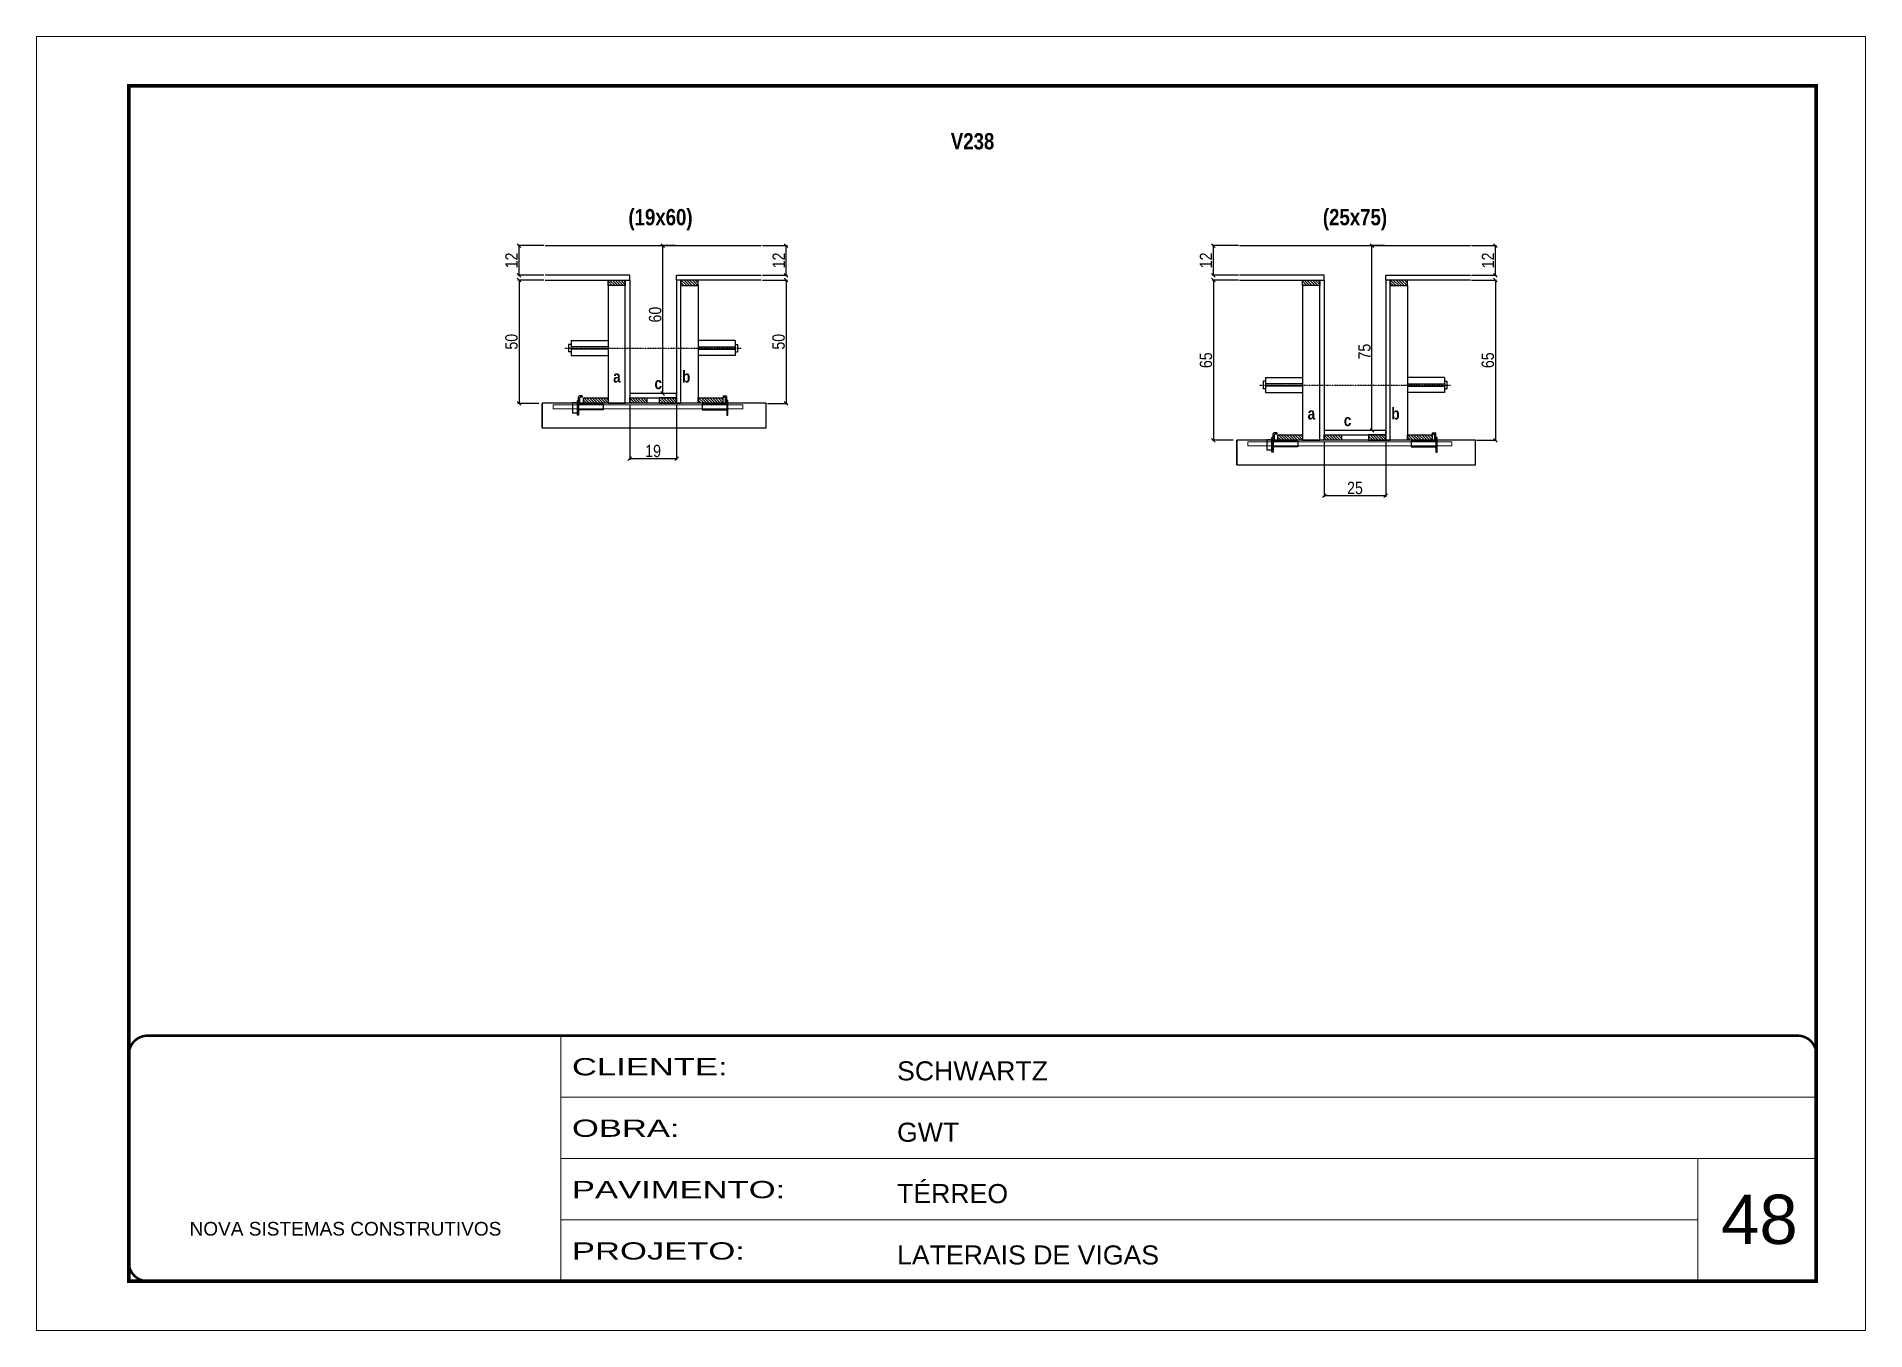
# Model space of a CAD drawing. Extents: x 2603 to 22413, y 1253 to 30260.
# Drawn here: x 7358 to 8843, y 16185 to 17235 of the extents above; entities that cross this region are included whole.
import ezdxf

# ---------------------------------------------------------------- set-up
doc = ezdxf.new("R2010")
doc.units = 0
for name, pattern in [('CONTINUO', [0]), ('DASHED', [0.75, 0.5, -0.25]), ('HIDDEN', [0.375, 0.25, -0.125])]:
    doc.linetypes.add(name, pattern=pattern)
for name, color, linetype in [('barrote', 251, 'Continuous'), ('COTA', 241, 'Continuous'), ('detalhes', 4, 'Continuous'), ('NOMENCLATURA', 7, 'Continuous'), ('Painéis', 200, 'Continuous'), ('presilha', 1, 'Continuous'), ('SARR_2.2x10', 60, 'Continuous'), ('SARR_2.2x7', 40, 'Continuous'), ('SARR_3.5x7', 81, 'Continuous'), ('TENSOR', 3, 'Continuous')]:
    doc.layers.add(name, color=color, linetype=linetype)
for name, color, linetype, lineweight in [('CARIMBO', 255, 'Continuous', 9), ('CONCRETO', 251, 'Continuous', 25), ('Folhas', 255, 'Continuous', 9), ('SARRAFO DE PRESSAO', 251, 'DASHED', 9), ('SCO-___-LAJ', 2, 'Continuous', 0)]:
    doc.layers.add(name, color=color, linetype=linetype, lineweight=lineweight)
doc.styles.add('ARIAL', font='arial.ttf')
doc.styles.add('COTA TECNICA 2X', font='techl___.ttf', dxfattribs={"height": 10})
doc.styles.add('TECNICA', font='techb___.ttf', dxfattribs={"height": 10})
doc.styles.add('Tecnologia', font='')
doc.styles.get('Tecnologia').set_extended_font_data('Forgotten Futurist')
doc.dimstyles.new('SECAO', dxfattribs={"dimscale": 0.333333, "dimtxt": 5, "dimasz": 9, "dimexe": 3, "dimexo": 3, "dimgap": 3, "dimtad": 1, "dimdec": 1, "dimlfac": 0.5, "dimzin": 12, "dimdsep": 46, "dimtxsty": 'COTA TECNICA 2X', "dimblk1": 'OBLIQUE', "dimblk2": 'OBLIQUE', "dimsah": 1, "dimcen": 0.9, "dimclrd": 4, "dimclre": 4, "dimclrt": 240, "dimadec": 1, "dimazin": 3, "dimtfac": 1, "dimtdec": 1, "dimtmove": 0, "dimatfit": 3, "dimfxl": 1, "dimtolj": 1, "dimtzin": 12, "dimarcsym": 0})

msp = doc.modelspace()

# ---------------------------------------------------------------- texts
at = {"layer": 'CARIMBO', "style": 'ARIAL'}
msp.add_text('48', height=40, dxfattribs=at).set_placement((8725.83, 16254.99))
at = {"layer": 'detalhes', "style": 'TECNICA'}
for s, p in [('a', (7826.1, 16954.12)), ('b', (7882.08, 16954.11)), ('c', (7859.71, 16948.7)), ('a', (8390.01, 16924.12)), ('b', (8457.99, 16924.11)), ('c', (8419.44, 16918.7))]:
    msp.add_text(s, height=9.6, dxfattribs=at).set_placement(p)
at = {"layer": 'NOMENCLATURA', "char_height": 13.2, "attachment_point": 2, "style": 'TECNICA'}
for s, insert in [('V238', (8117.97, 17156.51)), ('\\P(19x60)', (7864.58, 17116.92)), ('\\P(25x75)', (8428.49, 17116.92))]:
    msp.add_mtext_dynamic_manual_height_columns(s, width=300.2766, gutter_width=1, heights=[0], dxfattribs=dict(at, insert=insert))

# ---------------------------------------------------------------- blocks, each defined once
blk = doc.blocks.new('9999999999')
at = {"color": 30, "linetype": 'CONTINUO'}
for p, q in [((98564.6, 34230.2), (98564.6, 34429.4)), ((98564.6, 34379.6), (99584, 34379.6)), ((98564.6, 34329.8), (99488, 34329.8)), ((99584, 34329.8), (99488, 34329.8)), ((99488, 34329.8), (99488, 34230.2)), ((98564.6, 34280), (99488, 34280))]:
    blk.add_line(p, q, dxfattribs=at)
at = {"color": 30, "linetype": 'CONTINUO', "const_width": 2}
blk.add_lwpolyline([(99584, 34230.2), (99584, 34414.4, 0.414214), (99569, 34429.4), (98229, 34429.4, 0.414214), (98214, 34414.4), (98214, 34245.2, 0.414214), (98229, 34230.2), (99584, 34230.2)], format="xyb", dxfattribs=at)
at = {"layer": 'Folhas'}
blk.add_lwpolyline([(98139, 34190.2), (99624, 34190.2), (99624, 35240.2), (98139, 35240.2)], close=True, dxfattribs=at)
at = {"layer": 'Folhas', "color": 30, "const_width": 3}
blk.add_lwpolyline([(98214, 34230.2), (99584, 34230.2), (99584, 35200.2), (98214, 35200.2)], close=True, dxfattribs=at)
at = {"color": 7, "linetype": 'Continuous', "ltscale": 5, "style": 'ARIAL'}
for s, height, p in [('SCHWARTZ', 15.48, (98837.7, 34393.1)), ('GWT', 15.48, (98837.7, 34343.3)), ('TÉRREO', 15.48, (98837.7, 34293.5)), ('NOVA SISTEMAS CONSTRUTIVOS', 11.059, (98263.2, 34267.2)), ('LATERAIS DE VIGAS', 15.483, (98837.7, 34243.7))]:
    blk.add_text(s, height=height, dxfattribs=at).set_placement(p)
at = {"layer": 'Folhas', "color": 7, "style": 'Tecnologia', "width": 1.5}
for s, p in [('CLIENTE:', (98573.7, 34397.2)), ('OBRA:', (98573.7, 34347.3)), ('PAVIMENTO:', (98573.7, 34297.5)), ('PROJETO:', (98573.7, 34247.7))]:
    blk.add_text(s, height=14, dxfattribs=at).set_placement(p)
blk = doc.blocks.new('PRESILHA METÁLICA 1')
at = {"layer": 'presilha'}
for p, q in [((0, 13), (6, 13)), ((0, 13), (0, 0)), ((6, 0), (0, 0)), ((6, 15.5), (7.5, 15.5)), ((6, -2.5), (6, 15.5)), ((6, 13), (6, 0)), ((7.5, 10.6), (7.5, 19.9)), ((7.5, 15.5), (7.5, -2.5)), ((37.5, 4.1), (7.5, 4.1)), ((12, 21), (8.6, 21)), ((9, 11.6), (9, 18.9)), ((12, 19.5), (9.6, 19.5)), ((37.5, 11), (9.6, 11)), ((12, 21), (12, 19.5)), ((37.5, 11), (37.5, 4.1)), ((7.5, -2.5), (6, -2.5))]:
    blk.add_line(p, q, dxfattribs=at)
for centre, radius, start, end in [((8.6, 19.9), 1.14, 90, 180), ((9.6, 18.9), 0.57, 90, 180), ((9.6, 11.6), 0.57, 180, 270)]:
    blk.add_arc(centre, radius, start, end, dxfattribs=at)
blk = doc.blocks.new('PRESILHA METÁLICA 2')
at = {"layer": 'presilha'}
for p, q in [((-5.2, 23.5), (-5.2, 22)), ((-5.2, 23.5), (-1.9, 23.5)), ((-0.8, 14.6), (-0.8, 22.4)), ((-30.8, 13.5), (-30.8, 6.6)), ((-30.8, 13.5), (-2.8, 13.5)), ((-30.8, 6.6), (-0.8, 6.6)), ((-5.2, 22), (-2.8, 22)), ((-2.2, 14.1), (-2.2, 21.4)), ((0.8, 18), (-0.8, 18)), ((-0.8, 18), (-0.8, 0)), ((-0.8, 0), (0.8, 0)), ((0.8, 0), (0.8, 18))]:
    blk.add_line(p, q, dxfattribs=at)
for centre, radius, start, end in [((-1.9, 22.4), 1.14, 0, 90), ((-2.8, 21.4), 0.57, 0, 90), ((-2.8, 14.1), 0.57, 270, 0)]:
    blk.add_arc(centre, radius, start, end, dxfattribs=at)
blk = doc.blocks.new('_Oblique')
at = {"color": 0, "linetype": 'ByBlock', "lineweight": -2}
blk.add_line((-0.5, -0.5), (0.5, 0.5), dxfattribs=at)
blk = doc.blocks.new('*D303')
at = {"layer": 'COTA', "color": 4, "lineweight": -2, "transparency": 16777216}
for p, q in [((7947.3, 17037.2), (7967.6, 17037.2)), ((7966.6, 17037.2), (7966.6, 16937.2)), ((7951.4, 16937.2), (7967.6, 16937.2))]:
    blk.add_line(p, q, dxfattribs=at)
at = {"layer": 'Defpoints', "color": 0, "transparency": 16777216}
for p in [(7946.3, 17037.2), (7950.4, 16937.2), (7966.6, 16937.2)]:
    blk.add_point(p, dxfattribs=at)
at = {"layer": 'COTA', "color": 4, "lineweight": -2, "transparency": 16777216, "xscale": 3, "yscale": 3, "zscale": 3}
for p, rotation in [((7966.6, 17037.2), 90), ((7966.6, 16937.2), 270)]:
    blk.add_blockref('_Oblique', p, dxfattribs=dict(at, rotation=rotation))
at = {"layer": 'COTA', "color": 240, "transparency": 16777216, "insert": (7960.5, 16987.2), "char_height": 10, "attachment_point": 5, "rotation": 90, "style": 'COTA TECNICA 2X'}
blk.add_mtext('\\A1;50', dxfattribs=at)
blk = doc.blocks.new('*D304')
at = {"layer": 'COTA', "color": 4, "lineweight": -2, "transparency": 16777216}
for p, q in [((7947.3, 17065.2), (7967.6, 17065.2)), ((7966.6, 17041.2), (7966.6, 17065.2)), ((7947.3, 17041.2), (7967.6, 17041.2))]:
    blk.add_line(p, q, dxfattribs=at)
at = {"layer": 'Defpoints', "color": 0, "transparency": 16777216}
for p in [(7946.3, 17065.2), (7966.6, 17065.2), (7946.3, 17041.2)]:
    blk.add_point(p, dxfattribs=at)
at = {"layer": 'COTA', "color": 4, "lineweight": -2, "transparency": 16777216, "xscale": 3, "yscale": 3, "zscale": 3}
for p, rotation in [((7966.6, 17065.2), 90), ((7966.6, 17041.2), 270)]:
    blk.add_blockref('_Oblique', p, dxfattribs=dict(at, rotation=rotation))
at = {"layer": 'COTA', "color": 240, "transparency": 16777216, "insert": (7960.6, 17053.2), "char_height": 10, "attachment_point": 5, "rotation": 90, "style": 'COTA TECNICA 2X'}
blk.add_mtext('\\A1;12', dxfattribs=at)
blk = doc.blocks.new('*D305')
at = {"layer": 'COTA', "color": 4, "lineweight": -2, "transparency": 16777216}
for p, q in [((7769.9, 17037.2), (7748.7, 17037.2)), ((7749.7, 17037.2), (7749.7, 16937.2)), ((7765.8, 16937.2), (7748.7, 16937.2))]:
    blk.add_line(p, q, dxfattribs=at)
at = {"layer": 'Defpoints', "color": 0, "transparency": 16777216}
for p in [(7770.9, 17037.2), (7749.7, 16937.2), (7766.8, 16937.2)]:
    blk.add_point(p, dxfattribs=at)
at = {"layer": 'COTA', "color": 4, "lineweight": -2, "transparency": 16777216, "xscale": 3, "yscale": 3, "zscale": 3}
for p, rotation in [((7749.7, 17037.2), 90), ((7749.7, 16937.2), 270)]:
    blk.add_blockref('_Oblique', p, dxfattribs=dict(at, rotation=rotation))
at = {"layer": 'COTA', "color": 240, "transparency": 16777216, "insert": (7743.6, 16987.2), "char_height": 10, "attachment_point": 5, "rotation": 90, "style": 'COTA TECNICA 2X'}
blk.add_mtext('\\A1;50', dxfattribs=at)
blk = doc.blocks.new('*D1593')
at = {"layer": 'COTA', "color": 4, "lineweight": -2, "transparency": 16777216}
for p, q in [((7876.6, 17065.2), (7865.4, 17065.2)), ((7866.4, 16945.2), (7866.4, 17065.2)), ((7876.6, 16945.2), (7865.4, 16945.2))]:
    blk.add_line(p, q, dxfattribs=at)
at = {"layer": 'Defpoints', "color": 0, "transparency": 16777216}
for p in [(7866.4, 17065.2), (7877.6, 17065.2), (7877.6, 16945.2)]:
    blk.add_point(p, dxfattribs=at)
at = {"layer": 'COTA', "color": 4, "lineweight": -2, "transparency": 16777216, "xscale": 3, "yscale": 3, "zscale": 3}
for p, rotation in [((7866.4, 17065.2), 90), ((7866.4, 16945.2), 270)]:
    blk.add_blockref('_Oblique', p, dxfattribs=dict(at, rotation=rotation))
at = {"layer": 'COTA', "color": 240, "transparency": 16777216, "insert": (7860.3, 17009.2), "char_height": 10, "attachment_point": 5, "rotation": 90, "style": 'COTA TECNICA 2X'}
blk.add_mtext('\\A1;60', dxfattribs=at)
blk = doc.blocks.new('*D1594')
at = {"layer": 'COTA', "color": 4, "lineweight": -2, "transparency": 16777216}
for p, q in [((7769.9, 17065.2), (7748.7, 17065.2)), ((7749.7, 17041.2), (7749.7, 17065.2)), ((7769.9, 17041.2), (7748.7, 17041.2))]:
    blk.add_line(p, q, dxfattribs=at)
at = {"layer": 'Defpoints', "color": 0, "transparency": 16777216}
for p in [(7749.7, 17065.2), (7770.9, 17065.2), (7770.9, 17041.2)]:
    blk.add_point(p, dxfattribs=at)
at = {"layer": 'COTA', "color": 4, "lineweight": -2, "transparency": 16777216, "xscale": 3, "yscale": 3, "zscale": 3}
for p, rotation in [((7749.7, 17065.2), 90), ((7749.7, 17041.2), 270)]:
    blk.add_blockref('_Oblique', p, dxfattribs=dict(at, rotation=rotation))
at = {"layer": 'COTA', "color": 240, "transparency": 16777216, "insert": (7743.6, 17053.2), "char_height": 10, "attachment_point": 5, "rotation": 90, "style": 'COTA TECNICA 2X'}
blk.add_mtext('\\A1;12', dxfattribs=at)
blk = doc.blocks.new('*D1595')
at = {"layer": 'COTA', "color": 4, "lineweight": -2, "transparency": 16777216}
for p, q in [((7839.6, 16936.2), (7839.6, 16891.4)), ((7877.6, 16936.2), (7877.6, 16891.4)), ((7839.6, 16892.4), (7877.6, 16892.4))]:
    blk.add_line(p, q, dxfattribs=at)
at = {"layer": 'Defpoints', "color": 0, "transparency": 16777216}
for p in [(7839.6, 16937.2), (7877.6, 16937.2), (7877.6, 16892.4)]:
    blk.add_point(p, dxfattribs=at)
at = {"layer": 'COTA', "color": 4, "lineweight": -2, "transparency": 16777216, "xscale": 3, "yscale": 3, "zscale": 3, "rotation": 180}
blk.add_blockref('_Oblique', (7839.6, 16892.4), dxfattribs=at)
at = {"layer": 'COTA', "color": 4, "lineweight": -2, "transparency": 16777216, "xscale": 3, "yscale": 3, "zscale": 3}
blk.add_blockref('_Oblique', (7877.6, 16892.4), dxfattribs=at)
at = {"layer": 'COTA', "color": 240, "transparency": 16777216, "insert": (7858.6, 16898.5), "char_height": 10, "attachment_point": 5, "style": 'COTA TECNICA 2X'}
blk.add_mtext('\\A1;19', dxfattribs=at)
blk = doc.blocks.new('*D306')
at = {"layer": 'COTA', "color": 4, "lineweight": -2, "transparency": 16777216}
for p, q in [((8523.2, 17037.2), (8543.5, 17037.2)), ((8542.5, 17037.2), (8542.5, 16907.2)), ((8527.3, 16907.2), (8543.5, 16907.2))]:
    blk.add_line(p, q, dxfattribs=at)
at = {"layer": 'Defpoints', "color": 0, "transparency": 16777216}
for p in [(8522.2, 17037.2), (8526.3, 16907.2), (8542.5, 16907.2)]:
    blk.add_point(p, dxfattribs=at)
at = {"layer": 'COTA', "color": 4, "lineweight": -2, "transparency": 16777216, "xscale": 3, "yscale": 3, "zscale": 3}
for p, rotation in [((8542.5, 17037.2), 90), ((8542.5, 16907.2), 270)]:
    blk.add_blockref('_Oblique', p, dxfattribs=dict(at, rotation=rotation))
at = {"layer": 'COTA', "color": 240, "transparency": 16777216, "insert": (8536.4, 16972.2), "char_height": 10, "attachment_point": 5, "rotation": 90, "style": 'COTA TECNICA 2X'}
blk.add_mtext('\\A1;65', dxfattribs=at)
blk = doc.blocks.new('*D307')
at = {"layer": 'COTA', "color": 4, "lineweight": -2, "transparency": 16777216}
for p, q in [((8523.2, 17065.2), (8543.5, 17065.2)), ((8542.5, 17041.2), (8542.5, 17065.2)), ((8523.2, 17041.2), (8543.5, 17041.2))]:
    blk.add_line(p, q, dxfattribs=at)
at = {"layer": 'Defpoints', "color": 0, "transparency": 16777216}
for p in [(8522.2, 17065.2), (8542.5, 17065.2), (8522.2, 17041.2)]:
    blk.add_point(p, dxfattribs=at)
at = {"layer": 'COTA', "color": 4, "lineweight": -2, "transparency": 16777216, "xscale": 3, "yscale": 3, "zscale": 3}
for p, rotation in [((8542.5, 17065.2), 90), ((8542.5, 17041.2), 270)]:
    blk.add_blockref('_Oblique', p, dxfattribs=dict(at, rotation=rotation))
at = {"layer": 'COTA', "color": 240, "transparency": 16777216, "insert": (8536.5, 17053.2), "char_height": 10, "attachment_point": 5, "rotation": 90, "style": 'COTA TECNICA 2X'}
blk.add_mtext('\\A1;12', dxfattribs=at)
blk = doc.blocks.new('*D308')
at = {"layer": 'COTA', "color": 4, "lineweight": -2, "transparency": 16777216}
for p, q in [((8333.8, 17037.2), (8312.6, 17037.2)), ((8313.6, 17037.2), (8313.6, 16907.2)), ((8329.7, 16907.2), (8312.6, 16907.2))]:
    blk.add_line(p, q, dxfattribs=at)
at = {"layer": 'Defpoints', "color": 0, "transparency": 16777216}
for p in [(8334.8, 17037.2), (8313.6, 16907.2), (8330.7, 16907.2)]:
    blk.add_point(p, dxfattribs=at)
at = {"layer": 'COTA', "color": 4, "lineweight": -2, "transparency": 16777216, "xscale": 3, "yscale": 3, "zscale": 3}
for p, rotation in [((8313.6, 17037.2), 90), ((8313.6, 16907.2), 270)]:
    blk.add_blockref('_Oblique', p, dxfattribs=dict(at, rotation=rotation))
at = {"layer": 'COTA', "color": 240, "transparency": 16777216, "insert": (8307.5, 16972.2), "char_height": 10, "attachment_point": 5, "rotation": 90, "style": 'COTA TECNICA 2X'}
blk.add_mtext('\\A1;65', dxfattribs=at)
blk = doc.blocks.new('*D1596')
at = {"layer": 'COTA', "color": 4, "lineweight": -2, "transparency": 16777216}
for p, q in [((8452.5, 17065.2), (8441.3, 17065.2)), ((8442.3, 16915.2), (8442.3, 17065.2)), ((8452.5, 16915.2), (8441.3, 16915.2))]:
    blk.add_line(p, q, dxfattribs=at)
at = {"layer": 'Defpoints', "color": 0, "transparency": 16777216}
for p in [(8442.3, 17065.2), (8453.5, 17065.2), (8453.5, 16915.2)]:
    blk.add_point(p, dxfattribs=at)
at = {"layer": 'COTA', "color": 4, "lineweight": -2, "transparency": 16777216, "xscale": 3, "yscale": 3, "zscale": 3}
for p, rotation in [((8442.3, 17065.2), 90), ((8442.3, 16915.2), 270)]:
    blk.add_blockref('_Oblique', p, dxfattribs=dict(at, rotation=rotation))
at = {"layer": 'COTA', "color": 240, "transparency": 16777216, "insert": (8436.2, 16979.2), "char_height": 10, "attachment_point": 5, "rotation": 90, "style": 'COTA TECNICA 2X'}
blk.add_mtext('\\A1;75', dxfattribs=at)
blk = doc.blocks.new('*D1597')
at = {"layer": 'COTA', "color": 4, "lineweight": -2, "transparency": 16777216}
for p, q in [((8333.8, 17065.2), (8312.6, 17065.2)), ((8313.6, 17041.2), (8313.6, 17065.2)), ((8333.8, 17041.2), (8312.6, 17041.2))]:
    blk.add_line(p, q, dxfattribs=at)
at = {"layer": 'Defpoints', "color": 0, "transparency": 16777216}
for p in [(8313.6, 17065.2), (8334.8, 17065.2), (8334.8, 17041.2)]:
    blk.add_point(p, dxfattribs=at)
at = {"layer": 'COTA', "color": 4, "lineweight": -2, "transparency": 16777216, "xscale": 3, "yscale": 3, "zscale": 3}
for p, rotation in [((8313.6, 17065.2), 90), ((8313.6, 17041.2), 270)]:
    blk.add_blockref('_Oblique', p, dxfattribs=dict(at, rotation=rotation))
at = {"layer": 'COTA', "color": 240, "transparency": 16777216, "insert": (8307.5, 17053.2), "char_height": 10, "attachment_point": 5, "rotation": 90, "style": 'COTA TECNICA 2X'}
blk.add_mtext('\\A1;12', dxfattribs=at)
blk = doc.blocks.new('*D1598')
at = {"layer": 'COTA', "color": 4, "lineweight": -2, "transparency": 16777216}
for p, q in [((8403.5, 16906.2), (8403.5, 16861.4)), ((8453.5, 16906.2), (8453.5, 16861.4)), ((8403.5, 16862.4), (8453.5, 16862.4))]:
    blk.add_line(p, q, dxfattribs=at)
at = {"layer": 'Defpoints', "color": 0, "transparency": 16777216}
for p in [(8403.5, 16907.2), (8453.5, 16907.2), (8453.5, 16862.4)]:
    blk.add_point(p, dxfattribs=at)
at = {"layer": 'COTA', "color": 4, "lineweight": -2, "transparency": 16777216, "xscale": 3, "yscale": 3, "zscale": 3, "rotation": 180}
blk.add_blockref('_Oblique', (8403.5, 16862.4), dxfattribs=at)
at = {"layer": 'COTA', "color": 4, "lineweight": -2, "transparency": 16777216, "xscale": 3, "yscale": 3, "zscale": 3}
blk.add_blockref('_Oblique', (8453.5, 16862.4), dxfattribs=at)
at = {"layer": 'COTA', "color": 240, "transparency": 16777216, "insert": (8428.5, 16868.5), "char_height": 10, "attachment_point": 5, "style": 'COTA TECNICA 2X'}
blk.add_mtext('\\A1;25', dxfattribs=at)

# ---------------------------------------------------------------- dimensions: what is measured, and where the dimension line sits
at = {"layer": 'COTA'}
for base, p1, p2, picture, middle in [((7749.66, 17065.23), (7770.88, 17041.23), (7770.88, 17065.23), '*D1594', (7743.6, 17053.23)), ((7966.63, 17065.23), (7946.28, 17041.23), (7946.28, 17065.23), '*D304', (7960.57, 17053.23)), ((8313.57, 17065.23), (8334.79, 17041.23), (8334.79, 17065.23), '*D1597', (8307.51, 17053.23)), ((8542.54, 17065.23), (8522.19, 17041.23), (8522.19, 17065.23), '*D307', (8536.48, 17053.23)), ((7749.66, 16937.23, 0), (7770.88, 17037.23), (7766.77, 16937.23, 0), '*D305', (7743.55, 16987.23, 0)), ((7966.63, 16937.23, 0), (7946.28, 17037.23), (7950.39, 16937.23, 0), '*D303', (7960.52, 16987.23, 0)), ((8313.57, 16907.23, 0), (8334.79, 17037.23), (8330.67, 16907.23, 0), '*D308', (8307.46, 16972.23, 0)), ((8542.54, 16907.23, 0), (8522.19, 17037.23), (8526.3, 16907.23, 0), '*D306', (8536.43, 16972.23, 0))]:
    dim = msp.add_linear_dim(base=base, p1=p1, p2=p2, angle=90, dimstyle='SECAO', dxfattribs=at)
    dim.commit()
    dim.dimension.update_dxf_attribs({"geometry": picture, "text_midpoint": middle})
for base, p1, p2, picture, middle in [((7866.4, 17065.23), (7877.58, 16945.23), (7877.58, 17065.23), '*D1593', (7866.4, 17009.23)), ((8442.31, 17065.23), (8453.49, 16915.23), (8453.49, 17065.23), '*D1596', (8442.31, 16979.23))]:
    dim = msp.add_linear_dim(base=base, p1=p1, p2=p2, angle=90, dimstyle='SECAO', dxfattribs=at)
    dim.commit()
    dim.dimension.update_dxf_attribs({"geometry": picture, "text_midpoint": middle, "dimtype": 160})
for base, p1, p2, picture, middle in [((7877.58, 16892.4), (7839.58, 16937.23), (7877.58, 16937.23), '*D1595', (7858.58, 16898.49)), ((8453.49, 16862.4), (8403.49, 16907.23), (8453.49, 16907.23), '*D1598', (8428.49, 16868.51))]:
    dim = msp.add_linear_dim(base=base, p1=p1, p2=p2, dimstyle='SECAO', dxfattribs=at)
    dim.commit()
    dim.dimension.update_dxf_attribs({"geometry": picture, "text_midpoint": middle})

# ---------------------------------------------------------------- hatches: boundary and pattern name
at = {"layer": 'SARR_2.2x10'}
h = msp.add_hatch(dxfattribs=at)
h.set_pattern_fill('ANSI31', color=256, scale=0.5, angle=90)
h.set_pattern_definition([(135, (40995.5168, -106574.9418), (-1.122532015, -1.122532015), [])])
h.paths.add_polyline_path([(7801.98, 16941.63), (7801.98, 16937.23), (7821.98, 16937.23), (7821.98, 16941.63)])
h = msp.add_hatch(dxfattribs=at)
h.set_pattern_fill('ANSI31', color=256, scale=0.5, angle=90)
h.set_pattern_definition([(135, (41088.7168, -106574.9418), (-1.122532015, -1.122532015), [])])
h.paths.add_polyline_path([(7895.18, 16941.63), (7895.18, 16937.23), (7915.18, 16937.23), (7915.18, 16941.63)])
h = msp.add_hatch(dxfattribs=at)
h.set_pattern_fill('ANSI31', color=256, scale=0.5, angle=90)
h.set_pattern_definition([(135, (41559.4267, -106604.9418), (-1.122532015, -1.122532015), [])])
h.paths.add_polyline_path([(8365.89, 16911.63), (8365.89, 16907.23), (8385.89, 16907.23), (8385.89, 16911.63)])
h = msp.add_hatch(dxfattribs=at)
h.set_pattern_fill('ANSI31', color=256, scale=0.5, angle=90)
h.set_pattern_definition([(135, (41664.6267, -106604.9418), (-1.122532015, -1.122532015), [])])
h.paths.add_polyline_path([(8471.09, 16911.63), (8471.09, 16907.23), (8491.09, 16907.23), (8491.09, 16911.63)])
at = {"layer": 'SARR_2.2x7'}
h = msp.add_hatch(dxfattribs=at)
h.set_pattern_fill('ANSI31', color=256, scale=0.5, angle=90)
h.set_pattern_definition([(135, (40989.5168, -106479.3418), (-1.122532015, -1.122532015), [])])
h.paths.add_polyline_path([(7835.98, 17037.23), (7835.98, 17032.83), (7821.98, 17032.83), (7821.98, 17037.23)])
h = msp.add_hatch(dxfattribs=at)
h.set_pattern_fill('ANSI31', color=256, scale=0.5, angle=90)
h.set_pattern_definition([(135, (41009.5168, -106479.3418), (-1.122532015, -1.122532015), [])])
h.paths.add_polyline_path([(7881.18, 17037.23), (7881.18, 17032.83), (7895.18, 17032.83), (7895.18, 17037.23)])
h = msp.add_hatch(dxfattribs=at)
h.set_pattern_fill('ANSI31', color=256, scale=0.5, angle=90)
h.set_pattern_definition([(135, (41553.4267, -106479.3418), (-1.122532015, -1.122532015), [])])
h.paths.add_polyline_path([(8399.89, 17037.23), (8399.89, 17032.83), (8385.89, 17032.83), (8385.89, 17037.23)])
h = msp.add_hatch(dxfattribs=at)
h.set_pattern_fill('ANSI31', color=256, scale=0.5, angle=90)
h.set_pattern_definition([(135, (41585.4267, -106479.3418), (-1.122532015, -1.122532015), [])])
h.paths.add_polyline_path([(8457.09, 17037.23), (8457.09, 17032.83), (8471.09, 17032.83), (8471.09, 17037.23)])
h = msp.add_hatch(dxfattribs=at)
h.set_pattern_fill('ANSI31', color=256, scale=0.5, angle=90)
h.set_pattern_definition([(135, (41075.1168, -106574.9418), (-1.122532015, -1.122532015), [])])
h.paths.add_polyline_path([(7853.58, 16937.23), (7853.58, 16941.63), (7839.58, 16941.63), (7839.58, 16937.23)])
h = msp.add_hatch(dxfattribs=at)
h.set_pattern_fill('ANSI31', color=256, scale=0.5, angle=90)
h.set_pattern_definition([(135, (41013.1168, -106574.9418), (-1.122532015, -1.122532015), [])])
h.paths.add_polyline_path([(7863.58, 16937.23), (7863.58, 16941.63), (7877.58, 16941.63), (7877.58, 16937.23)])
h = msp.add_hatch(dxfattribs=at)
h.set_pattern_fill('ANSI31', color=256, scale=0.5, angle=90)
h.set_pattern_definition([(135, (41639.0267, -106604.9418), (-1.122532015, -1.122532015), [])])
h.paths.add_polyline_path([(8417.49, 16907.23), (8417.49, 16911.63), (8403.49, 16911.63), (8403.49, 16907.23)])
h = msp.add_hatch(dxfattribs=at)
h.set_pattern_fill('ANSI31', color=256, scale=0.5, angle=90)
h.set_pattern_definition([(135, (41589.0267, -106604.9418), (-1.122532015, -1.122532015), [])])
h.paths.add_polyline_path([(8439.49, 16907.23), (8439.49, 16911.63), (8453.49, 16911.63), (8453.49, 16907.23)])

# ---------------------------------------------------------------- linework, layer by layer
at = {"ltscale": 3}
for p, q in [((7789.98, 16985.08), (7789.98, 16979.08)), ((7791.98, 16985.08), (7789.98, 16985.08)), ((7791.98, 16979.08), (7789.98, 16979.08)), ((7791.98, 16988.08), (7791.98, 16976.08)), ((7791.98, 16988.08), (7821.98, 16988.08)), ((7821.98, 16983.08), (7791.98, 16983.08)), ((7821.98, 16981.08), (7791.98, 16981.08)), ((7791.98, 16976.08), (7821.98, 16976.08)), ((7925.18, 16988.08), (7895.18, 16988.08)), ((7895.18, 16983.08), (7925.18, 16983.08)), ((7895.18, 16981.08), (7925.18, 16981.08)), ((7925.18, 16976.08), (7895.18, 16976.08)), ((7925.18, 16988.08), (7925.18, 16976.08)), ((7925.18, 16985.08), (7927.18, 16985.08)), ((7925.18, 16979.08), (7927.18, 16979.08)), ((7927.18, 16985.08), (7927.18, 16979.08)), ((8353.89, 16955.08), (8353.89, 16949.08)), ((8355.89, 16955.08), (8353.89, 16955.08)), ((8355.89, 16949.08), (8353.89, 16949.08)), ((8355.89, 16958.08), (8355.89, 16946.08)), ((8355.89, 16958.08), (8385.89, 16958.08)), ((8385.89, 16953.08), (8355.89, 16953.08)), ((8385.89, 16951.08), (8355.89, 16951.08)), ((8355.89, 16946.08), (8385.89, 16946.08)), ((8501.09, 16958.08), (8471.09, 16958.08)), ((8471.09, 16953.08), (8501.09, 16953.08)), ((8471.09, 16951.08), (8501.09, 16951.08)), ((8501.09, 16946.08), (8471.09, 16946.08)), ((8501.09, 16958.08), (8501.09, 16946.08)), ((8501.09, 16955.08), (8503.09, 16955.08)), ((8501.09, 16949.08), (8503.09, 16949.08)), ((8503.09, 16955.08), (8503.09, 16949.08))]:
    msp.add_line(p, q, dxfattribs=at)
at = {"layer": 'barrote'}
for points in [[(7768.52, 16917.23), (7950.44, 16917.23), (7950.44, 16937.23), (7768.52, 16937.23)], [(8332.43, 16887.23), (8526.35, 16887.23), (8526.35, 16907.23), (8332.43, 16907.23)]]:
    msp.add_lwpolyline(points, close=True, dxfattribs=at)
at = {"layer": 'CONCRETO', "linetype": 'Continuous'}
for p, q in [((7770.88, 17065.23), (7946.28, 17065.23)), ((8334.79, 17065.23), (8522.19, 17065.23))]:
    msp.add_line(p, q, dxfattribs=at)
at = {"layer": 'detalhes', "color": 250}
for p, q in [((7768.52, 16917.23), (7768.52, 16937.23)), ((8332.43, 16887.23), (8332.43, 16907.23))]:
    msp.add_line(p, q, dxfattribs=at)
at = {"layer": 'Painéis', "linetype": 'Continuous', "elevation": 0}
for points in [[(7770.88, 17037.23), (7839.58, 17037.23), (7839.58, 17041.23), (7770.88, 17041.23)], [(7946.28, 17037.23), (7877.58, 17037.23), (7877.58, 17041.23), (7946.28, 17041.23)], [(8334.79, 17037.23), (8403.49, 17037.23), (8403.49, 17041.23), (8334.79, 17041.23)], [(8522.19, 17037.23), (8453.49, 17037.23), (8453.49, 17041.23), (8522.19, 17041.23)]]:
    msp.add_lwpolyline(points, dxfattribs=at)
at = {"layer": 'Painéis', "linetype": 'Continuous'}
for points in [[(7835.98, 16937.23), (7835.98, 17037.23), (7839.58, 17037.23), (7839.58, 16937.23)], [(7881.18, 16937.23), (7881.18, 17037.23), (7877.58, 17037.23), (7877.58, 16937.23)], [(8399.89, 16907.23), (8399.89, 17037.23), (8403.49, 17037.23), (8403.49, 16907.23)], [(8457.09, 16907.23), (8457.09, 17037.23), (8453.49, 17037.23), (8453.49, 16907.23)], [(7877.58, 16945.23), (7839.58, 16945.23), (7839.58, 16941.63), (7877.58, 16941.63)], [(8453.49, 16915.23), (8403.49, 16915.23), (8403.49, 16911.63), (8453.49, 16911.63)]]:
    msp.add_lwpolyline(points, close=True, dxfattribs=at)
at = {"layer": 'SARR_2.2x10'}
for points in [[(7801.98, 16941.63), (7821.98, 16941.63), (7821.98, 16937.23), (7801.98, 16937.23)], [(7895.18, 16941.63), (7915.18, 16941.63), (7915.18, 16937.23), (7895.18, 16937.23)], [(8365.89, 16911.63), (8385.89, 16911.63), (8385.89, 16907.23), (8365.89, 16907.23)], [(8471.09, 16911.63), (8491.09, 16911.63), (8491.09, 16907.23), (8471.09, 16907.23)]]:
    msp.add_lwpolyline(points, close=True, dxfattribs=at)
at = {"layer": 'SARR_2.2x7', "elevation": 0}
for points in [[(7821.98, 17037.23), (7835.98, 17037.23), (7835.98, 17032.83), (7821.98, 17032.83)], [(7895.18, 17037.23), (7881.18, 17037.23), (7881.18, 17032.83), (7895.18, 17032.83)], [(8385.89, 17037.23), (8399.89, 17037.23), (8399.89, 17032.83), (8385.89, 17032.83)], [(8471.09, 17037.23), (8457.09, 17037.23), (8457.09, 17032.83), (8471.09, 17032.83)]]:
    msp.add_lwpolyline(points, close=True, dxfattribs=at)
at = {"layer": 'SARR_2.2x7'}
for points in [[(7839.58, 16941.63), (7853.58, 16941.63), (7853.58, 16937.23), (7839.58, 16937.23)], [(7877.58, 16941.63), (7863.58, 16941.63), (7863.58, 16937.23), (7877.58, 16937.23)], [(8403.49, 16911.63), (8417.49, 16911.63), (8417.49, 16907.23), (8403.49, 16907.23)], [(8453.49, 16911.63), (8439.49, 16911.63), (8439.49, 16907.23), (8453.49, 16907.23)]]:
    msp.add_lwpolyline(points, close=True, dxfattribs=at)
at = {"layer": 'SARR_3.5x7'}
for points in [[(7835.98, 17032.83), (7821.98, 17032.83), (7821.98, 16937.23), (7835.98, 16937.23)], [(7881.18, 17032.83), (7895.18, 17032.83), (7895.18, 16937.23), (7881.18, 16937.23)], [(8399.89, 17032.83), (8385.89, 17032.83), (8385.89, 16907.23), (8399.89, 16907.23)], [(8457.09, 17032.83), (8471.09, 17032.83), (8471.09, 16907.23), (8457.09, 16907.23)]]:
    msp.add_lwpolyline(points, close=True, dxfattribs=at)
at = {"layer": 'SCO-___-LAJ', "color": 1}
for points in [[(7777.53, 16935.89), (7931.31, 16935.89), (7931.31, 16932.69), (7777.53, 16932.69)], [(8341.44, 16905.89), (8507.22, 16905.89), (8507.22, 16902.69), (8341.44, 16902.69)]]:
    msp.add_lwpolyline(points, close=True, dxfattribs=at)
at = {"layer": 'TENSOR', "linetype": 'HIDDEN', "ltscale": 0.5}
for p, q in [((7786.98, 16982.08), (7930.18, 16982.08)), ((8350.89, 16952.08), (8506.09, 16952.08))]:
    msp.add_line(p, q, dxfattribs=at)

# ---------------------------------------------------------------- block references
at = {"layer": 'presilha', "xscale": 0.6666666666666666, "yscale": 0.6666666666666666, "zscale": 0.6666666666666666}
for name, p in [('PRESILHA METÁLICA 1', (7793.11, 16929.26)), ('PRESILHA METÁLICA 2', (7918.86, 16927.59)), ('PRESILHA METÁLICA 1', (8357.02, 16899.26)), ('PRESILHA METÁLICA 2', (8494.77, 16897.59))]:
    msp.add_blockref(name, p, dxfattribs=at)
at = {"layer": 'SARRAFO DE PRESSAO', "color": 6, "linetype": 'ByBlock'}
msp.add_blockref('9999999999', (-90781.01, -18005.36), dxfattribs=at)

msp.set_redraw_order([(e.dxf.handle, doc.entitydb.next_handle()) for e in msp.query("TEXT MTEXT ATTDEF DIMENSION ARC_DIMENSION")])  # texts and dimensions are drawn at this point

doc.saveas('drawing.dxf')
